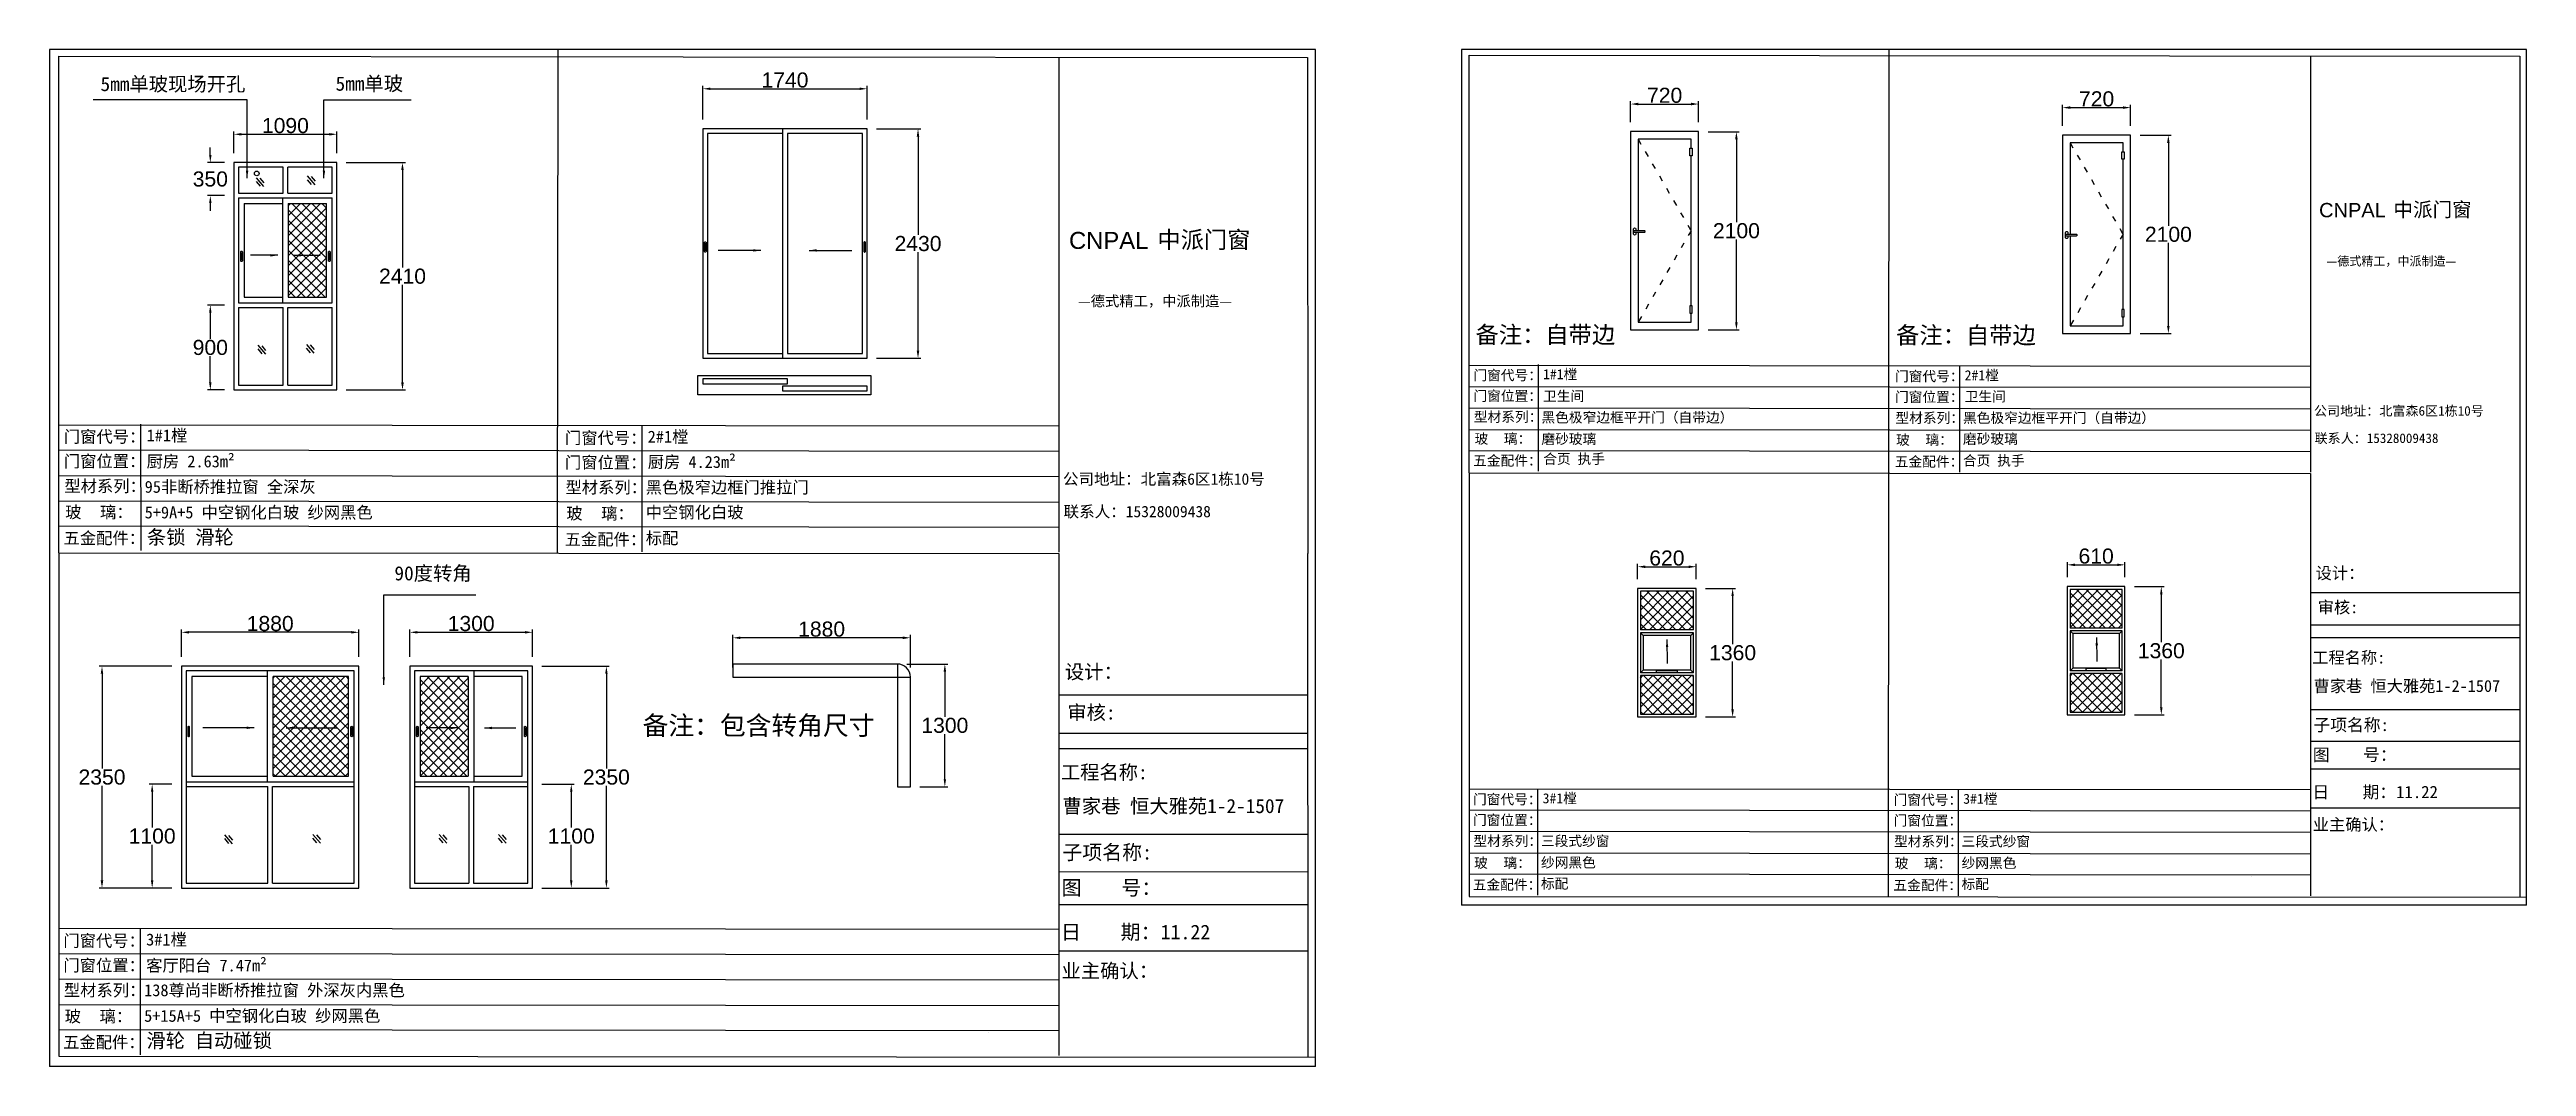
# Model space of a CAD drawing. Header units: inches. Extents: x -138455 to 599497, y -747149 to 13167.
# Drawn here: x 220317 to 246546, y -515887 to -505110 of the extents above; entities that cross this region are included whole.
import ezdxf

# ---------------------------------------------------------------- set-up
doc = ezdxf.new("R2010")
doc.units = ezdxf.units.IN
doc.header["$MEASUREMENT"] = 0
doc.header["$PDMODE"] = 35
doc.header["$PDSIZE"] = -3
doc.linetypes.add('ACAD_ISO03W100', pattern=[30, 12, -18])
doc.layers.add('0 @ 1', color=7, linetype='Continuous')
doc.styles.add('Annotative', font='arialbd.ttf')
doc.styles.add('MtXpl_', font='')
doc.styles.get("Standard").update_dxf_attribs({"font": 'arial.ttf'})
doc.styles.get('MtXpl_').set_extended_font_data('SimSun')
doc.dimstyles.get("Standard").update_dxf_attribs({"dimtxt": 80, "dimasz": 70, "dimexe": 40, "dimexo": 80, "dimgap": 0, "dimtad": 1, "dimtih": 1, "dimtoh": 1, "dimdec": 0, "dimzin": 0, "dimdsep": 46, "dimtxsty": 'Standard', "dimcen": 0.09, "dimadec": 0, "dimazin": 0, "dimtfac": 1, "dimtdec": 0, "dimtofl": 0, "dimtmove": 0, "dimatfit": 3, "dimfxl": 0, "dimtolj": 1, "dimtzin": 0, "dimarcsym": 0})

msp = doc.modelspace()

# ---------------------------------------------------------------- texts
at = {"style": 'MtXpl_'}
for s, height, p in [('中派门窗', 151.74, (245137.6, -506881.6)), ('中派门窗', 180.36, (232049.3, -507215.8)), ('—德式精工，中派制造—', 93.378, (244429.2, -507399.4)), ('—德式精工，中派制造—', 110.99, (231207.2, -507831.2)), ('公司地址：北富森6区1栋10号', 101.444, (244295.9, -508990)), ('联系人：15328009438', 101.444, (244301.4, -509280)), ('公司地址：北富森6区1栋10号', 120.577, (231048.7, -509721.9)), ('联系人：15328009438', 120.577, (231055.3, -510066.6)), ('设计：', 126.07, (244313, -510721.6)), ('审核:', 126.07, (244334.7, -511083.8)), ('设计：', 149.85, (231069, -511780.1)), ('工程名称:', 126.07, (244276.9, -511616.6)), ('曹家巷 恒大雅苑1-2-1507', 126.069, (244291.4, -511917.9)), ('审核:', 149.85, (231094.9, -512210.5)), ('子项名称:', 130.27, (244290, -512332.5)), ('工程名称:', 149.85, (231026.2, -512843.8)), ('图    号：', 130.27, (244283.7, -512648.4)), ('日    期：11.22', 130.273, (244277.8, -513043.2)), ('曹家巷 恒大雅苑1-2-1507', 149.846, (231043.5, -513202)), ('业主确认：', 126.07, (244283.3, -513386.8)), ('子项名称:', 154.84, (231041.7, -513694.7)), ('图    号：', 154.84, (231034.3, -514070.2)), ('日    期：11.22', 154.844, (231027.2, -514539.6)), ('业主确认：', 149.85, (231033.8, -514947.9))]:
    msp.add_text(s, height=height, dxfattribs=at).set_placement(p)
for height, p in [(151.74, (244349.8, -506887.8)), (180.36, (231112.8, -507223.2))]:
    msp.add_text('CNPAL', height=height).set_placement(p)
at = {"layer": '0 @ 1', "style": 'Annotative'}
for s, height, p in [('门窗代号：', 106.46, (235395, -508614.6)), ('门窗代号：', 106.46, (239859.2, -508625.8)), ('门窗位置：', 106.46, (235395, -508833.9)), ('门窗位置：', 106.46, (239859.2, -508845.1)), ('型材系列：', 106.46, (235399.4, -509055.5)), ('型材系列：', 106.46, (239863.7, -509066.7)), ('门窗代号：', 126.53, (220469, -509275.7)), ('门窗代号：', 126.53, (225775.3, -509288.9)), ('玻    璃：', 106.46, (235406.9, -509287.8)), ('玻    璃：', 106.46, (239871.1, -509299)), ('门窗位置：', 126.53, (220469, -509536.4)), ('门窗位置：', 126.53, (225775.3, -509549.6)), ('五金配件：', 106.46, (235392.3, -509519.3)), ('五金配件：', 106.46, (239856.6, -509530.4)), ('型材系列：', 126.53, (220474.3, -509799.7)), ('型材系列：', 126.53, (225780.6, -509813)), ('玻    璃：', 126.53, (220483.2, -510075.8)), ('玻    璃：', 126.53, (225789.5, -510089.1)), ('五金配件：', 126.53, (220465.9, -510350.9)), ('五金配件：', 126.53, (225772.2, -510364.2)), ('门窗代号：', 106.46, (235390.8, -513109.2)), ('门窗代号：', 106.46, (239844.5, -513114)), ('门窗位置：', 106.46, (235390.8, -513328.5)), ('门窗位置：', 106.46, (239844.5, -513333.3)), ('型材系列：', 106.46, (235395.2, -513550.1)), ('型材系列：', 106.46, (239849, -513554.8)), ('玻    璃：', 106.46, (235402.7, -513782.4)), ('玻    璃：', 106.46, (239856.5, -513787.1)), ('五金配件：', 106.46, (235388.1, -514013.9)), ('五金配件：', 106.46, (239841.9, -514018.6)), ('门窗代号：', 126.53, (220464, -514618)), ('门窗位置：', 126.53, (220464, -514878.7)), ('型材系列：', 126.53, (220469.4, -515142)), ('玻    璃：', 126.53, (220478.2, -515418.2)), ('五金配件：', 126.53, (220460.9, -515693.3))]:
    msp.add_text(s, height=height, dxfattribs=at).set_placement(p)
for s, width, heights, insert, char_height, attachment_point in [('{\\fSimSun|b1|i0|c134|p2;5mm单玻现场开孔}', 4396.385, [0], (222390.7, -505400.8), 150, 3), ('{\\fSimSun|b1|i0|c134|p2;5mm单玻}', 4396.385, [0], (223345.9, -505396.5), 150, 1), ('{\\fSimSun|b1|i0|c134|p2;备注：自带边}', 3513, [0], (235417.3, -508041.6), 180.693, 1), ('{\\fSimSun|b1|i0|c134|p2;备注：自带边}', 3513, [0], (239871, -508046.3), 180.693, 1), ('{\\fSimSun|b1|i0|c134|p2;1#1樘}', 4396.385, [0], (236132.1, -508497.3), 106.455, 1), ('{\\fSimSun|b1|i0|c134|p2;2#1樘}', 4396.385, [0], (240596.4, -508508.5), 106.455, 1), ('{\\fSimSun|b1|i0|c134|p2;卫生间}', 4396.385, [0], (236132.2, -508728.7), 106.455, 1), ('{\\fSimSun|b1|i0|c134|p2;卫生间}', 4396.385, [0], (240596.4, -508733.5), 106.455, 1), ('{\\fSimSun|b1|i0|c134|p2;黑色极窄边框平开门（自带边）}', 4396.385, [0], (236115, -508955.5), 106.455, 1), ('{\\fSimSun|b1|i0|c134|p2;黑色极窄边框平开门（自带边）}', 4396.385, [0], (240579.3, -508960.3), 106.455, 1), ('{\\fSimSun|b1|i0|c134|p2;1#1樘}', 4396.385, [0], (221345.2, -509136.2), 126.534, 1), ('{\\fSimSun|b1|i0|c134|p2;2#1樘}', 4396.385, [0], (226651.5, -509149.5), 126.534, 1), ('{\\fSimSun|b1|i0|c134|p2;磨砂玻璃}', 4396.385, [0], (236115.1, -509183.8), 106.455, 1), ('{\\fSimSun|b1|i0|c134|p2;磨砂玻璃}', 4396.385, [0], (240578.8, -509182.4), 106.455, 1), ('{\\fSimSun|b1|i0|c134|p2;厨房 2.63m²}', 4396.385, [0], (221345.3, -509411.3), 126.534, 1), ('{\\fSimSun|b1|i0|c134|p2;厨房 4.23m²}', 4396.385, [0], (226651.6, -509417), 126.534, 1), ('{\\fSimSun|b1|i0|c134|p2;合页 执手}', 4396.385, [175.9], (236134.6, -509394.6), 106.455, 1), ('{\\fSimSun|b1|i0|c134|p2;合页 执手}', 4396.385, [0], (240578.8, -509412.8), 106.455, 1), ('{\\fSimSun|b1|i0|c134|p2;95非断桥推拉窗 全深灰}', 4396.385, [0], (221324.9, -509680.9), 126.534, 1), ('{\\fSimSun|b1|i0|c134|p2;黑色极窄边框门推拉门 }', 4396.385, [0], (226630.5, -509687), 126.534, 1), ('{\\fSimSun|b1|i0|c134|p2;5+9A+5 中空钢化白玻 纱网黑色}', 4396.385, [0], (221325, -509952.2), 126.534, 1), ('{\\fSimSun|b1|i0|c134|p2;中空钢化白玻 }', 4396.385, [0], (226630.6, -509950.6), 126.534, 1), ('{\\fSimSun|b1|i0|c134|p2;条锁 滑轮}', 4396.385, [175.9], (221348.2, -510202.8), 150, 1), ('{\\fSimSun|b1|i0|c134|p2;标配}', 4396.385, [0], (226630.6, -510224.4), 126.534, 1), ('{\\fSimSun|b1|i0|c134|p2;90度转角}', 4396.385, [0], (223969.4, -510585.7), 150, 1), ('{\\fSimSun|b1|i0|c134|p2;备注：包含转角尺寸}', 4396.385, [0], (226597.6, -512173), 200, 1), ('{\\fSimSun|b1|i0|c134|p2;3#1樘}', 4396.385, [0], (236127.9, -512991.9), 106.455, 1), ('{\\fSimSun|b1|i0|c134|p2;3#1樘}', 4396.385, [0], (240581.7, -512996.7), 106.455, 1), ('{\\fSimSun|b1|i0|c134|p2;三段式纱窗}', 4396.385, [0], (236110.3, -513443.7), 106.455, 1), ('{\\fSimSun|b1|i0|c134|p2;三段式纱窗}', 4396.385, [0], (240564, -513448.5), 106.455, 1), ('{\\fSimSun|b1|i0|c134|p2;纱网黑色}', 4396.385, [0], (236110.3, -513672), 106.455, 1), ('{\\fSimSun|b1|i0|c134|p2;纱网黑色}', 4396.385, [0], (240564.1, -513676.8), 106.455, 1), ('{\\fSimSun|b1|i0|c134|p2;标配}', 4396.385, [0], (236110, -513895.1), 106.455, 1), ('{\\fSimSun|b1|i0|c134|p2;标配}', 4396.385, [0], (240563.8, -513900.6), 106.455, 1), ('{\\fSimSun|b1|i0|c134|p2;3#1樘}', 4396.385, [0], (221340.2, -514478.6), 126.534, 1), ('{\\fSimSun|b1|i0|c134|p2;客厅阳台 7.47m²}', 4396.385, [0], (221340.3, -514753.6), 126.534, 1), ('{\\fSimSun|b1|i0|c134|p2;138尊尚非断桥推拉窗 外深灰内黑色}', 4396.385, [0], (221319.2, -515015.6), 126.534, 1), ('{\\fSimSun|b1|i0|c134|p2;5+15A+5 中空钢化白玻 纱网黑色}', 4396.385, [0], (221319.3, -515287), 126.534, 1), ('{\\fSimSun|b1|i0|c134|p2;滑轮 自动碰锁}', 4396.385, [175.9], (221343.2, -515537.5), 150, 1)]:
    msp.add_mtext_dynamic_manual_height_columns(s, width=width, gutter_width=903.5, heights=heights, dxfattribs=dict(at, insert=insert, char_height=char_height, attachment_point=attachment_point))

# ---------------------------------------------------------------- blocks, each defined once
blk = doc.blocks.new('*D2309')
at = {"color": 0, "lineweight": -2, "transparency": 16777216}
for p, q in [((221614, -512896), (221374, -512896)), ((221404, -512976), (221404, -513354)), ((221404, -513916), (221404, -513537)), ((221614, -513996), (221374, -513996))]:
    blk.add_line(p, q, dxfattribs=at)
at = {"color": 0, "transparency": 16777216}
for points in [[(221391, -512976), (221417, -512976), (221404, -512896)], [(221391, -513916), (221417, -513916), (221404, -513996)]]:
    blk.add_solid(points, dxfattribs=at)
at = {"layer": 'Defpoints', "color": 0, "transparency": 16777216}
for p in [(221714, -512896), (221404, -513996), (221714, -513996)]:
    blk.add_point(p, dxfattribs=at)
at = {"color": 0, "transparency": 16777216, "insert": (221404, -513446), "char_height": 160, "attachment_point": 5}
blk.add_mtext('\\A1;1100', dxfattribs=at)
blk = doc.blocks.new('123as')
at = {"color": 0}
for p, q in [((90189, 51387), (90252, 51462)), ((90194, 51330), (90312, 51470)), ((90251, 51335), (90314, 51410))]:
    blk.add_line(p, q, dxfattribs=at)
blk = doc.blocks.new('*D2310')
at = {"color": 0, "lineweight": -2, "transparency": 16777216}
for p, q in [((224132, -511546), (224132, -511256)), ((224212, -511286), (225352, -511286)), ((225432, -511546), (225432, -511256))]:
    blk.add_line(p, q, dxfattribs=at)
at = {"color": 0, "transparency": 16777216}
for points in [[(224212, -511273), (224212, -511299), (224132, -511286)], [(225352, -511273), (225352, -511299), (225432, -511286)]]:
    blk.add_solid(points, dxfattribs=at)
at = {"layer": 'Defpoints', "color": 0, "transparency": 16777216}
for p in [(225432, -511286), (224132, -511646), (225432, -511646)]:
    blk.add_point(p, dxfattribs=at)
at = {"color": 0, "transparency": 16777216, "insert": (224782, -511194), "char_height": 160, "attachment_point": 5}
blk.add_mtext('\\A1;1300', dxfattribs=at)
blk = doc.blocks.new('*D2311')
at = {"color": 0, "lineweight": -2, "transparency": 16777216}
for p, q in [((221714, -511546), (221714, -511256)), ((223514, -511286), (221794, -511286)), ((223594, -511546), (223594, -511256))]:
    blk.add_line(p, q, dxfattribs=at)
at = {"color": 0, "transparency": 16777216}
for points in [[(221794, -511273), (221794, -511299), (221714, -511286)], [(223514, -511273), (223514, -511299), (223594, -511286)]]:
    blk.add_solid(points, dxfattribs=at)
at = {"layer": 'Defpoints', "color": 0, "transparency": 16777216}
for p in [(221714, -511286), (221714, -511646), (223594, -511646)]:
    blk.add_point(p, dxfattribs=at)
at = {"color": 0, "transparency": 16777216, "insert": (222654, -511194), "char_height": 160, "attachment_point": 5}
blk.add_mtext('\\A1;1880', dxfattribs=at)
blk = doc.blocks.new('*D2312')
at = {"color": 0, "lineweight": -2, "transparency": 16777216}
for p, q in [((225532, -512896), (225872, -512896)), ((225842, -512976), (225842, -513354)), ((225842, -513916), (225842, -513537)), ((225532, -513996), (225872, -513996))]:
    blk.add_line(p, q, dxfattribs=at)
at = {"color": 0, "transparency": 16777216}
for points in [[(225829, -512976), (225855, -512976), (225842, -512896)], [(225829, -513916), (225855, -513916), (225842, -513996)]]:
    blk.add_solid(points, dxfattribs=at)
at = {"layer": 'Defpoints', "color": 0, "transparency": 16777216}
for p in [(225432, -512896), (225432, -513996), (225842, -513996)]:
    blk.add_point(p, dxfattribs=at)
at = {"color": 0, "transparency": 16777216, "insert": (225842, -513446), "char_height": 160, "attachment_point": 5}
blk.add_mtext('\\A1;1100', dxfattribs=at)
blk = doc.blocks.new('*D2313')
at = {"color": 0, "lineweight": -2, "transparency": 16777216}
for p, q in [((225532, -511646), (226244, -511646)), ((226214, -511726), (226214, -512729)), ((226214, -513916), (226214, -512913)), ((225532, -513996), (226244, -513996))]:
    blk.add_line(p, q, dxfattribs=at)
at = {"color": 0, "transparency": 16777216}
for points in [[(226201, -511726), (226227, -511726), (226214, -511646)], [(226201, -513916), (226227, -513916), (226214, -513996)]]:
    blk.add_solid(points, dxfattribs=at)
at = {"layer": 'Defpoints', "color": 0, "transparency": 16777216}
for p in [(225432, -511646), (225432, -513996), (226214, -513996)]:
    blk.add_point(p, dxfattribs=at)
at = {"color": 0, "transparency": 16777216, "insert": (226214, -512821), "char_height": 160, "attachment_point": 5}
blk.add_mtext('\\A1;2350', dxfattribs=at)
blk = doc.blocks.new('*D2314')
at = {"color": 0, "lineweight": -2, "transparency": 16777216}
for p, q in [((221614, -511646), (220843, -511646)), ((220873, -511726), (220873, -512729)), ((220873, -513916), (220873, -512913)), ((221614, -513996), (220843, -513996))]:
    blk.add_line(p, q, dxfattribs=at)
at = {"color": 0, "transparency": 16777216}
for points in [[(220859, -511726), (220886, -511726), (220873, -511646)], [(220859, -513916), (220886, -513916), (220873, -513996)]]:
    blk.add_solid(points, dxfattribs=at)
at = {"layer": 'Defpoints', "color": 0, "transparency": 16777216}
for p in [(221714, -511646), (220873, -513996), (221714, -513996)]:
    blk.add_point(p, dxfattribs=at)
at = {"color": 0, "transparency": 16777216, "insert": (220873, -512821), "char_height": 160, "attachment_point": 5}
blk.add_mtext('\\A1;2350', dxfattribs=at)
blk = doc.blocks.new('*D2315')
at = {"color": 0, "lineweight": -2, "transparency": 16777216}
for p, q in [((223460, -506308), (224085, -506308)), ((224055, -506388), (224055, -507421)), ((224055, -508638), (224055, -507605)), ((223460, -508718), (224085, -508718))]:
    blk.add_line(p, q, dxfattribs=at)
at = {"color": 0, "transparency": 16777216}
for points in [[(224041, -506388), (224068, -506388), (224055, -506308)], [(224041, -508638), (224068, -508638), (224055, -508718)]]:
    blk.add_solid(points, dxfattribs=at)
at = {"layer": 'Defpoints', "color": 0, "transparency": 16777216}
for p in [(223360, -506308), (223360, -508718), (224055, -508718)]:
    blk.add_point(p, dxfattribs=at)
at = {"color": 0, "transparency": 16777216, "insert": (224055, -507513), "char_height": 160, "attachment_point": 5}
blk.add_mtext('\\A1;2410', dxfattribs=at)
blk = doc.blocks.new('*D2316')
at = {"color": 0, "lineweight": -2, "transparency": 16777216}
for p, q in [((222270, -506208), (222270, -505978)), ((222350, -506008), (223280, -506008)), ((223360, -506208), (223360, -505978))]:
    blk.add_line(p, q, dxfattribs=at)
at = {"color": 0, "transparency": 16777216}
for points in [[(222350, -505995), (222350, -506022), (222270, -506008)], [(223280, -505995), (223280, -506022), (223360, -506008)]]:
    blk.add_solid(points, dxfattribs=at)
at = {"layer": 'Defpoints', "color": 0, "transparency": 16777216}
for p in [(223360, -506008), (222270, -506308), (223360, -506308)]:
    blk.add_point(p, dxfattribs=at)
at = {"color": 0, "transparency": 16777216, "insert": (222815, -505917), "char_height": 160, "attachment_point": 5}
blk.add_mtext('\\A1;1090', dxfattribs=at)
blk = doc.blocks.new('*D2317')
at = {"color": 0, "lineweight": -2, "transparency": 16777216}
for p, q in [((222020, -506228), (222020, -506148)), ((222170, -506308), (221990, -506308)), ((222170, -506658), (221990, -506658)), ((222020, -506738), (222020, -506818))]:
    blk.add_line(p, q, dxfattribs=at)
at = {"color": 0, "transparency": 16777216}
for points in [[(222007, -506228), (222033, -506228), (222020, -506308)], [(222007, -506738), (222033, -506738), (222020, -506658)]]:
    blk.add_solid(points, dxfattribs=at)
at = {"layer": 'Defpoints', "color": 0, "transparency": 16777216}
for p in [(222020, -506308), (222270, -506308), (222270, -506658)]:
    blk.add_point(p, dxfattribs=at)
at = {"color": 0, "transparency": 16777216, "insert": (222020, -506483), "char_height": 160, "attachment_point": 5}
blk.add_mtext('\\A1;350', dxfattribs=at)
blk = doc.blocks.new('*D2318')
at = {"color": 0, "lineweight": -2, "transparency": 16777216}
for p, q in [((222170, -507818), (221990, -507818)), ((222020, -507898), (222020, -508176)), ((222020, -508638), (222020, -508360)), ((222170, -508718), (221990, -508718))]:
    blk.add_line(p, q, dxfattribs=at)
at = {"color": 0, "transparency": 16777216}
for points in [[(222007, -507898), (222033, -507898), (222020, -507818)], [(222007, -508638), (222033, -508638), (222020, -508718)]]:
    blk.add_solid(points, dxfattribs=at)
at = {"layer": 'Defpoints', "color": 0, "transparency": 16777216}
for p in [(222270, -507818), (222020, -508718), (222270, -508718)]:
    blk.add_point(p, dxfattribs=at)
at = {"color": 0, "transparency": 16777216, "insert": (222020, -508268), "char_height": 160, "attachment_point": 5}
blk.add_mtext('\\A1;900', dxfattribs=at)
blk = doc.blocks.new('*D2319')
at = {"color": 0, "lineweight": -2, "transparency": 16777216}
for p, q in [((229075, -505952), (229544, -505952)), ((229514, -506032), (229514, -507075)), ((229514, -508302), (229514, -507258)), ((229075, -508382), (229544, -508382))]:
    blk.add_line(p, q, dxfattribs=at)
at = {"color": 0, "transparency": 16777216}
for points in [[(229500, -506032), (229527, -506032), (229514, -505952)], [(229500, -508302), (229527, -508302), (229514, -508382)]]:
    blk.add_solid(points, dxfattribs=at)
at = {"layer": 'Defpoints', "color": 0, "transparency": 16777216}
for p in [(228975, -505952), (228975, -508382), (229514, -508382)]:
    blk.add_point(p, dxfattribs=at)
at = {"color": 0, "transparency": 16777216, "insert": (229514, -507167), "char_height": 160, "attachment_point": 5}
blk.add_mtext('\\A1;2430', dxfattribs=at)
blk = doc.blocks.new('*D2320')
at = {"color": 0, "lineweight": -2, "transparency": 16777216}
for p, q in [((227235, -505852), (227235, -505496)), ((227315, -505526), (228895, -505526)), ((228975, -505852), (228975, -505496))]:
    blk.add_line(p, q, dxfattribs=at)
at = {"color": 0, "transparency": 16777216}
for points in [[(227315, -505513), (227315, -505539), (227235, -505526)], [(228895, -505513), (228895, -505539), (228975, -505526)]]:
    blk.add_solid(points, dxfattribs=at)
at = {"layer": 'Defpoints', "color": 0, "transparency": 16777216}
for p in [(228975, -505526), (227235, -505952), (228975, -505952)]:
    blk.add_point(p, dxfattribs=at)
at = {"color": 0, "transparency": 16777216, "insert": (228105, -505434), "char_height": 160, "attachment_point": 5}
blk.add_mtext('\\A1;1740', dxfattribs=at)
blk = doc.blocks.new('*D2321')
at = {"color": 0, "lineweight": -2, "transparency": 16777216}
for p, q in [((237134, -510723), (237134, -510561)), ((237214, -510591), (237674, -510591)), ((237754, -510723), (237754, -510561))]:
    blk.add_line(p, q, dxfattribs=at)
at = {"color": 0, "transparency": 16777216}
for points in [[(237214, -510578), (237214, -510605), (237134, -510591)], [(237674, -510578), (237674, -510605), (237754, -510591)]]:
    blk.add_solid(points, dxfattribs=at)
at = {"layer": 'Defpoints', "color": 0, "transparency": 16777216}
for p in [(237754, -510591), (237134, -510823), (237754, -510823)]:
    blk.add_point(p, dxfattribs=at)
at = {"color": 0, "transparency": 16777216, "insert": (237444, -510500), "char_height": 160, "attachment_point": 5}
blk.add_mtext('\\A1;620', dxfattribs=at)
blk = doc.blocks.new('*D2322')
at = {"color": 0, "lineweight": -2, "transparency": 16777216}
for p, q in [((237854, -510823), (238170, -510823)), ((238140, -510903), (238140, -511411)), ((238140, -512103), (238140, -511594)), ((237854, -512183), (238170, -512183))]:
    blk.add_line(p, q, dxfattribs=at)
at = {"color": 0, "transparency": 16777216}
for points in [[(238126, -510903), (238153, -510903), (238140, -510823)], [(238126, -512103), (238153, -512103), (238140, -512183)]]:
    blk.add_solid(points, dxfattribs=at)
at = {"layer": 'Defpoints', "color": 0, "transparency": 16777216}
for p in [(237754, -510823), (237754, -512183), (238140, -512183)]:
    blk.add_point(p, dxfattribs=at)
at = {"color": 0, "transparency": 16777216, "insert": (238140, -511503), "char_height": 160, "attachment_point": 5}
blk.add_mtext('\\A1;1360', dxfattribs=at)
blk = doc.blocks.new('*D2323')
at = {"color": 0, "lineweight": -2, "transparency": 16777216}
for p, q in [((241684, -510702), (241684, -510541)), ((241764, -510571), (242214, -510571)), ((242294, -510702), (242294, -510541))]:
    blk.add_line(p, q, dxfattribs=at)
at = {"color": 0, "transparency": 16777216}
for points in [[(241764, -510558), (241764, -510584), (241684, -510571)], [(242214, -510558), (242214, -510584), (242294, -510571)]]:
    blk.add_solid(points, dxfattribs=at)
at = {"layer": 'Defpoints', "color": 0, "transparency": 16777216}
for p in [(242294, -510571), (241684, -510802), (242294, -510802)]:
    blk.add_point(p, dxfattribs=at)
at = {"color": 0, "transparency": 16777216, "insert": (241989, -510479), "char_height": 160, "attachment_point": 5}
blk.add_mtext('\\A1;610', dxfattribs=at)
blk = doc.blocks.new('*D2324')
at = {"color": 0, "lineweight": -2, "transparency": 16777216}
for p, q in [((242394, -510802), (242709, -510802)), ((242679, -510882), (242679, -511390)), ((242679, -512082), (242679, -511574)), ((242394, -512162), (242709, -512162))]:
    blk.add_line(p, q, dxfattribs=at)
at = {"color": 0, "transparency": 16777216}
for points in [[(242666, -510882), (242692, -510882), (242679, -510802)], [(242666, -512082), (242692, -512082), (242679, -512162)]]:
    blk.add_solid(points, dxfattribs=at)
at = {"layer": 'Defpoints', "color": 0, "transparency": 16777216}
for p in [(242294, -510802), (242294, -512162), (242679, -512162)]:
    blk.add_point(p, dxfattribs=at)
at = {"color": 0, "transparency": 16777216, "insert": (242679, -511482), "char_height": 160, "attachment_point": 5}
blk.add_mtext('\\A1;1360', dxfattribs=at)
blk = doc.blocks.new('dzcs')
blk.add_lwpolyline([(142096, -3328), (142196, -3328, 0.414214), (142206, -3318), (142206, -3318, 0.414214), (142196, -3308), (142096, -3308, 0.414214), (142086, -3318), (142086, -3318, 0.414214)], format="xyb", close=True)
blk.add_lwpolyline([(142182, -3328), (142182, -3342, 0.414214), (142196, -3355), (142196, -3355, 0.414214), (142209, -3342), (142209, -3294, 0.414214), (142196, -3280), (142196, -3280, 0.414214), (142182, -3294), (142182, -3308)], format="xyb")
blk = doc.blocks.new('*D2325')
at = {"color": 0, "lineweight": -2, "transparency": 16777216}
for p, q in [((237060, -505880), (237060, -505658)), ((237780, -505880), (237780, -505658)), ((237140, -505688), (237700, -505688))]:
    blk.add_line(p, q, dxfattribs=at)
at = {"color": 0, "transparency": 16777216}
for points in [[(237140, -505674), (237140, -505701), (237060, -505688)], [(237700, -505674), (237700, -505701), (237780, -505688)]]:
    blk.add_solid(points, dxfattribs=at)
at = {"layer": 'Defpoints', "color": 0, "transparency": 16777216}
for p in [(237780, -505688), (237060, -505980), (237780, -505980)]:
    blk.add_point(p, dxfattribs=at)
at = {"color": 0, "transparency": 16777216, "insert": (237420, -505596), "char_height": 160, "attachment_point": 5}
blk.add_mtext('\\A1;720', dxfattribs=at)
blk = doc.blocks.new('*D2326')
at = {"color": 0, "lineweight": -2, "transparency": 16777216}
for p, q in [((237880, -505981), (238210, -505981)), ((238180, -506061), (238180, -506939)), ((238180, -508001), (238180, -507122)), ((237880, -508081), (238210, -508081))]:
    blk.add_line(p, q, dxfattribs=at)
at = {"color": 0, "transparency": 16777216}
for points in [[(238166, -506061), (238193, -506061), (238180, -505981)], [(238166, -508001), (238193, -508001), (238180, -508081)]]:
    blk.add_solid(points, dxfattribs=at)
at = {"layer": 'Defpoints', "color": 0, "transparency": 16777216}
for p in [(237780, -505981), (237780, -508081), (238180, -508081)]:
    blk.add_point(p, dxfattribs=at)
at = {"color": 0, "transparency": 16777216, "insert": (238180, -507031), "char_height": 160, "attachment_point": 5}
blk.add_mtext('\\A1;2100', dxfattribs=at)
blk = doc.blocks.new('*D2327')
at = {"color": 0, "lineweight": -2, "transparency": 16777216}
for p, q in [((241634, -505918), (241634, -505696)), ((241714, -505726), (242274, -505726)), ((242354, -505918), (242354, -505696))]:
    blk.add_line(p, q, dxfattribs=at)
at = {"color": 0, "transparency": 16777216}
for points in [[(241714, -505712), (241714, -505739), (241634, -505726)], [(242274, -505712), (242274, -505739), (242354, -505726)]]:
    blk.add_solid(points, dxfattribs=at)
at = {"layer": 'Defpoints', "color": 0, "transparency": 16777216}
for p in [(242354, -505726), (241634, -506018), (242354, -506018)]:
    blk.add_point(p, dxfattribs=at)
at = {"color": 0, "transparency": 16777216, "insert": (241994, -505634), "char_height": 160, "attachment_point": 5}
blk.add_mtext('\\A1;720', dxfattribs=at)
blk = doc.blocks.new('*D2328')
at = {"color": 0, "lineweight": -2, "transparency": 16777216}
for p, q in [((242454, -506019), (242784, -506019)), ((242754, -506099), (242754, -506977)), ((242754, -508039), (242754, -507160)), ((242454, -508119), (242784, -508119))]:
    blk.add_line(p, q, dxfattribs=at)
at = {"color": 0, "transparency": 16777216}
for points in [[(242740, -506099), (242767, -506099), (242754, -506019)], [(242740, -508039), (242767, -508039), (242754, -508119)]]:
    blk.add_solid(points, dxfattribs=at)
at = {"layer": 'Defpoints', "color": 0, "transparency": 16777216}
for p in [(242354, -506019), (242354, -508119), (242754, -508119)]:
    blk.add_point(p, dxfattribs=at)
at = {"color": 0, "transparency": 16777216, "insert": (242754, -507069), "char_height": 160, "attachment_point": 5}
blk.add_mtext('\\A1;2100', dxfattribs=at)
blk = doc.blocks.new('*D2329')
at = {"color": 0, "lineweight": -2, "transparency": 16777216}
for p, q in [((227553, -511660), (227553, -511314)), ((229353, -511344), (227633, -511344)), ((229433, -511660), (229433, -511314))]:
    blk.add_line(p, q, dxfattribs=at)
at = {"color": 0, "transparency": 16777216}
for points in [[(227633, -511331), (227633, -511358), (227553, -511344)], [(229353, -511331), (229353, -511358), (229433, -511344)]]:
    blk.add_solid(points, dxfattribs=at)
at = {"layer": 'Defpoints', "color": 0, "transparency": 16777216}
for p in [(227553, -511344), (227553, -511760), (229433, -511760)]:
    blk.add_point(p, dxfattribs=at)
at = {"color": 0, "transparency": 16777216, "insert": (228493, -511253), "char_height": 160, "attachment_point": 5}
blk.add_mtext('\\A1;1880', dxfattribs=at)
blk = doc.blocks.new('*D2330')
at = {"color": 0, "lineweight": -2, "transparency": 16777216}
for p, q in [((229395, -511623), (229828, -511623)), ((229798, -511703), (229798, -512181)), ((229798, -512843), (229798, -512364)), ((229533, -512923), (229828, -512923))]:
    blk.add_line(p, q, dxfattribs=at)
at = {"color": 0, "transparency": 16777216}
for points in [[(229785, -511703), (229811, -511703), (229798, -511623)], [(229785, -512843), (229811, -512843), (229798, -512923)]]:
    blk.add_solid(points, dxfattribs=at)
at = {"layer": 'Defpoints', "color": 0, "transparency": 16777216}
for p in [(229295, -511623), (229433, -512923), (229798, -512923)]:
    blk.add_point(p, dxfattribs=at)
at = {"color": 0, "transparency": 16777216, "insert": (229798, -512273), "char_height": 160, "attachment_point": 5}
blk.add_mtext('\\A1;1300', dxfattribs=at)

# ---------------------------------------------------------------- dimensions: what is measured, and where the dimension line sits
for base, p1, p2, picture, middle in [((228975, -505525.8), (227235, -505951.5), (228975, -505951.5), '*D2320', (228105, -505434.2)), ((223360, -506008.4), (222270, -506308), (223360, -506308), '*D2316', (222815, -505916.7)), ((237754, -510591.4), (237134, -510822.6), (237754, -510822.6), '*D2321', (237444, -510499.7)), ((242293.6, -510571.1), (241683.6, -510802.2), (242293.6, -510802.2), '*D2323', (241988.6, -510479.4)), ((221714, -511286.1), (223594, -511645.8), (221714, -511645.8), '*D2311', (222654, -511194.4)), ((225431.6, -511286.1), (224131.6, -511645.8), (225431.6, -511645.8), '*D2310', (224781.6, -511194.4))]:
    dim = msp.add_linear_dim(base=base, p1=p1, p2=p2, dimstyle='Standard', override={"dimtxt": 160, "dimasz": 80, "dimexe": 30, "dimexo": 100, "dimgap": 10, "dimfxl": 100})
    dim.commit()
    dim.dimension.update_dxf_attribs({"geometry": picture, "text_midpoint": middle})
for base, p1, p2, picture, middle in [((237779.5, -505687.5), (237059.5, -505980.5), (237779.5, -505980.5), '*D2325', (237419.5, -505687.5)), ((242353.5, -505725.5), (241633.5, -506018.5), (242353.5, -506018.5), '*D2327', (241993.5, -505725.5)), ((227553.5, -511344.5), (229433.5, -511760.5), (227553.5, -511760.5), '*D2329', (228493.5, -511344.5))]:
    dim = msp.add_linear_dim(base=base, p1=p1, p2=p2, dimstyle='Standard', override={"dimtxt": 160, "dimasz": 80, "dimexe": 30, "dimexo": 100, "dimgap": 10, "dimfxl": 100})
    dim.commit()
    dim.dimension.update_dxf_attribs({"geometry": picture, "text_midpoint": middle, "dimtype": 160})
for base, p1, p2, picture, middle in [((222019.9, -506308), (222270, -506658), (222270, -506308), '*D2317', (222019.9, -506483)), ((229513.6, -508381.5), (228975, -505951.5), (228975, -508381.5), '*D2319', (229513.6, -507166.5)), ((238179.5, -508080.5), (237779.5, -505980.5), (237779.5, -508080.5), '*D2326', (238179.5, -507030.5)), ((242753.5, -508118.5), (242353.5, -506018.5), (242353.5, -508118.5), '*D2328', (242753.5, -507068.5)), ((224054.7, -508718), (223360, -506308), (223360, -508718), '*D2315', (224054.7, -507513)), ((222019.9, -508718), (222270, -507818), (222270, -508718), '*D2318', (222019.9, -508268)), ((238139.5, -512182.6), (237754, -510822.6), (237754, -512182.6), '*D2322', (238139.5, -511502.6)), ((242679.1, -512162.2), (242293.6, -510802.2), (242293.6, -512162.2), '*D2324', (242679.1, -511482.2)), ((220872.6, -513995.8), (221714, -511645.8), (221714, -513995.8), '*D2314', (220872.6, -512820.8)), ((226214.1, -513995.8), (225431.6, -511645.8), (225431.6, -513995.8), '*D2313', (226214.1, -512820.8)), ((229798, -512922.5), (229295.5, -511622.5), (229433.5, -512922.5), '*D2330', (229798, -512272.5)), ((225842.1, -513995.8), (225431.6, -512895.8), (225431.6, -513995.8), '*D2312', (225842.1, -513445.8))]:
    dim = msp.add_linear_dim(base=base, p1=p1, p2=p2, angle=90, dimstyle='Standard', override={"dimtxt": 160, "dimasz": 80, "dimexe": 30, "dimexo": 100, "dimgap": 10, "dimfxl": 100})
    dim.commit()
    dim.dimension.update_dxf_attribs({"geometry": picture, "text_midpoint": middle})
dim = msp.add_linear_dim(base=(221403.9, -513995.8), p1=(221714, -512895.8), p2=(221714, -513995.8), angle=90, dimstyle='Standard', override={"dimtxt": 160, "dimasz": 80, "dimexe": 30, "dimexo": 100, "dimgap": 10, "dimfxl": 100})
dim.commit()
dim.dimension.update_dxf_attribs({"geometry": '*D2309', "text_midpoint": (221403.9, -513445.8), "dimtype": 160})

# ---------------------------------------------------------------- hatches: boundary and pattern name
h = msp.add_hatch()
h.set_pattern_fill('ANSI37', color=256, scale=600)
h.set_pattern_definition([(45, (-9090.215, -1543.39), (-53.033009, 53.033009), []), (135, (-9090.215, -1543.39), (-53.033009, -53.033009), [])])
h.paths.add_polyline_path([(222845, -506743), (223250, -506743), (223250, -507733), (222845, -507733)])
h = msp.add_hatch()
h.set_pattern_fill('ANSI37', color=256, scale=582.857143)
h.set_pattern_definition([(45, (105667.8, -384440.95), (-51.51778, 51.51778), []), (135, (105667.8, -384440.95), (-51.51778, -51.51778), [])])
h.paths.add_polyline_path([(237724.9, -510851.7), (237163.1, -510851.7), (237163.1, -511261.4), (237724.9, -511261.4)])
h.paths.add_polyline_path([(237724.9, -512153.5), (237724.9, -511743.8), (237163.1, -511743.8), (237163.1, -512153.5)])
h = msp.add_hatch()
h.set_pattern_fill('ANSI37', color=256, scale=582.857143)
h.set_pattern_definition([(45, (110217.44, -384420.59), (-51.51778, 51.51778), []), (135, (110217.44, -384420.59), (-51.51778, -51.51778), [])])
h.paths.add_polyline_path([(242264.5, -510831.4), (241712.8, -510831.4), (241712.8, -511241), (242264.5, -511241)])
h.paths.add_polyline_path([(242264.5, -512133.1), (242264.5, -511723.5), (241712.8, -511723.5), (241712.8, -512133.1)])
h = msp.add_hatch()
h.set_pattern_fill('ANSI37', color=256, scale=600)
h.set_pattern_definition([(45, (-4219.59, -6821.144), (-53.033009, 53.033009), []), (135, (-4219.59, -6821.144), (-53.033009, -53.033009), [])])
h.paths.add_polyline_path([(223484, -511755.8), (222684, -511755.8), (222684, -512810.8), (223484, -512810.8)])
h = msp.add_hatch()
h.set_pattern_fill('ANSI37', color=256, scale=600)
h.paths.add_polyline_path([(224751.6, -511755.8), (224241.6, -511755.8), (224241.6, -512810.8), (224751.6, -512810.8)])

# ---------------------------------------------------------------- linework, layer by layer
for p, q in [((220317.4, -505109.8), (220317.4, -510543.1)), ((233722.9, -505109.8), (220317.4, -505109.8)), ((225697.6, -510447.2), (225703.2, -505109.8)), ((233722.9, -510552.6), (233722.9, -505109.8)), ((235267.4, -505109.8), (235267.4, -509681)), ((246545.7, -505109.8), (235267.4, -505109.8)), ((239789.1, -514088.2), (239798.6, -505109.8)), ((246545.7, -509688.9), (246545.7, -505109.8)), ((220417.3, -510443.2), (220417.4, -505180.7)), ((220417.4, -505180.7), (233639, -505193.9)), ((231005, -505193.9), (231004.9, -510435.7)), ((233639, -505193.9), (233641, -510452.5)), ((235351.5, -505169.5), (246475.1, -505180.5)), ((235351.5, -509596.9), (235351.5, -505169.5)), ((244259.1, -505180.5), (244259, -509590.5)), ((246475.1, -505180.5), (246476.8, -509604.7)), ((228080, -505951.5), (228080, -508381.5)), ((228130, -506001.5), (228130, -508331.5)), ((223360, -506308), (222270, -506308)), ((222270, -506308), (222270, -508718)), ((222320, -506358), (222320, -506633)), ((222790, -506358), (222320, -506358)), ((222790, -506633), (222790, -506358)), ((223310, -506358), (222840, -506358)), ((222840, -506633), (222840, -506358)), ((223310, -506633), (223310, -506358)), ((223360, -508718), (223360, -506308)), ((222320, -506633), (222790, -506633)), ((222320, -506683), (223310, -506683)), ((222320, -506683), (222320, -507793)), ((222785, -506683), (222785, -507793)), ((222840, -506633), (223310, -506633)), ((223310, -507793), (223310, -506683)), ((222380, -506743), (222785, -506743)), ((222380, -506743), (222380, -507733)), ((222845, -506743), (222845, -507733)), ((222845, -506743), (223250, -506743)), ((223250, -507733), (223250, -506743)), ((222380, -507733), (222785, -507733)), ((222845, -507733), (223250, -507733)), ((222320, -507793), (223310, -507793)), ((222320, -507843), (222790, -507843)), ((222320, -507843), (222320, -508668)), ((222790, -508668), (222790, -507843)), ((222840, -508668), (222840, -507843)), ((222840, -507843), (223310, -507843)), ((223310, -508668), (223310, -507843)), ((235351.5, -508455.2), (244259, -508464.7)), ((236079.1, -508449.6), (236079.4, -509578)), ((240543.4, -508460.8), (240543.7, -509589.2)), ((222270, -508718), (223360, -508718)), ((222320, -508668), (222790, -508668)), ((222840, -508668), (223310, -508668)), ((235351.5, -508680.2), (244259, -508689.7)), ((220417.4, -509086.2), (231004.9, -509097.4)), ((221282.2, -509079.6), (221282.5, -510420.8)), ((235351.5, -508906.8), (244259, -508916.3)), ((220417.4, -509353.6), (231004.9, -509364.9)), ((226588.5, -509092.8), (226588.8, -510434.1)), ((235351.5, -509135.1), (244259, -509144.6)), ((235351.5, -509358), (244259, -509369.1)), ((235351.5, -509596.9), (244259.1, -509603.6)), ((235351.5, -509596.9), (235351.5, -514085.1)), ((244259.1, -509603.6), (244259, -514078.8)), ((246475, -509604.7), (246476.8, -514092.9)), ((220417.3, -509622.9), (231004.9, -509634.2)), ((235267.4, -509681), (235267.4, -514177.2)), ((246545.7, -514177.2), (246545.7, -509688.9)), ((220417.3, -509894.3), (231004.9, -509905.6)), ((220417.3, -510159.2), (231004.9, -510172.5)), ((220317.4, -510543.1), (220317.4, -515887.3)), ((220417.3, -510443.2), (231005, -510451.1)), ((220417.3, -510443.2), (220417.3, -515778)), ((231005, -510451.1), (231004.9, -515770.4)), ((233638.9, -510452.5), (233641, -515787.2)), ((233722.9, -515887.3), (233722.9, -510552.6)), ((237134, -510822.6), (237134, -512182.6)), ((237754, -510822.6), (237134, -510822.6)), ((237163.1, -510851.7), (237163.1, -511261.4)), ((237724.9, -510851.7), (237163.1, -510851.7)), ((237724.9, -511261.4), (237724.9, -510851.7)), ((237754, -512182.6), (237754, -510822.6)), ((241683.6, -510802.2), (241683.6, -512162.2)), ((242293.6, -510802.2), (241683.6, -510802.2)), ((241712.8, -510831.4), (241712.8, -511241)), ((242264.5, -510831.4), (241712.8, -510831.4)), ((242264.5, -511241), (242264.5, -510831.4)), ((242293.6, -512162.2), (242293.6, -510802.2)), ((244259.1, -510864.6), (246475.1, -510864.6)), ((237724.9, -511261.4), (237163.1, -511261.4)), ((237163.1, -511290.5), (237163.1, -511714.7)), ((237724.9, -511290.5), (237163.1, -511290.5)), ((237192.3, -511319.6), (237163.1, -511290.5)), ((237192.3, -511319.6), (237192.3, -511685.5)), ((237695.7, -511319.6), (237192.3, -511319.6)), ((237695.7, -511319.6), (237724.9, -511290.5)), ((237695.7, -511685.5), (237695.7, -511319.6)), ((237724.9, -511714.7), (237724.9, -511290.5)), ((242264.5, -511241), (241712.8, -511241)), ((241712.8, -511270.1), (241712.8, -511694.3)), ((242264.5, -511270.1), (241712.8, -511270.1)), ((241741.9, -511299.3), (241712.8, -511270.1)), ((241741.9, -511299.3), (241741.9, -511665.2)), ((242235.4, -511299.3), (241741.9, -511299.3)), ((242235.4, -511299.3), (242264.5, -511270.1)), ((242235.4, -511665.2), (242235.4, -511299.3)), ((242264.5, -511694.3), (242264.5, -511270.1)), ((244259, -511206.4), (246475, -511206.4)), ((244259, -511341.8), (246476.3, -511341.3)), ((223594, -511645.8), (221714, -511645.8)), ((221714, -511645.8), (221714, -513995.8)), ((223544, -511695.8), (221764, -511695.8)), ((221764, -511695.8), (221764, -513945.8)), ((222624, -512870.8), (222624, -511695.8)), ((223544, -513945.8), (223544, -511695.8)), ((223594, -513995.8), (223594, -511645.8)), ((225431.6, -511645.8), (224131.6, -511645.8)), ((224131.6, -511645.8), (224131.6, -513995.8)), ((225381.6, -511695.8), (224181.6, -511695.8)), ((224181.6, -511695.8), (224181.6, -513945.8)), ((224811.6, -511695.8), (224811.6, -512870.8)), ((225381.6, -513945.8), (225381.6, -511695.8)), ((225431.6, -513995.8), (225431.6, -511645.8)), ((237192.3, -511685.5), (237163.1, -511714.7)), ((237695.7, -511685.5), (237192.3, -511685.5)), ((237695.7, -511685.5), (237724.9, -511714.7)), ((241741.9, -511665.2), (241712.8, -511694.3)), ((242264.5, -511694.3), (241712.8, -511694.3)), ((242235.4, -511665.2), (241741.9, -511665.2)), ((242235.4, -511665.2), (242264.5, -511694.3)), ((221824, -511755.8), (221824, -512810.8)), ((222624, -511755.8), (221824, -511755.8)), ((223484, -511755.8), (222684, -511755.8)), ((222684, -512810.8), (222684, -511755.8)), ((223484, -512810.8), (223484, -511755.8)), ((224241.6, -511755.8), (224241.6, -512810.8)), ((224751.6, -511755.8), (224241.6, -511755.8)), ((224751.6, -511755.8), (224751.6, -512810.8)), ((225321.6, -511755.8), (224811.6, -511755.8)), ((225321.6, -512810.8), (225321.6, -511755.8)), ((231005, -511950), (233639, -511950)), ((237724.9, -511714.7), (237163.1, -511714.7)), ((237163.1, -511743.8), (237163.1, -512153.5)), ((237724.9, -511743.8), (237163.1, -511743.8)), ((237724.9, -512153.5), (237724.9, -511743.8)), ((241712.8, -511723.5), (241712.8, -512133.1)), ((242264.5, -511723.5), (241712.8, -511723.5)), ((242264.5, -512133.1), (242264.5, -511723.5)), ((237134, -512182.6), (237754, -512182.6)), ((237163.1, -512153.5), (237724.9, -512153.5)), ((241683.6, -512162.2), (242293.6, -512162.2)), ((241712.8, -512133.1), (242264.5, -512133.1)), ((244259, -512105.3), (246476.4, -512104.7)), ((231004.9, -512356.3), (233638.9, -512356.3)), ((244259, -512440.4), (246476.5, -512439.9)), ((231004.9, -512517.3), (233640.4, -512516.6)), ((244259, -512732.7), (246476.6, -512732.1)), ((221764, -512870.8), (223544, -512870.8)), ((221764, -512920.8), (222629, -512920.8)), ((221824, -512810.8), (222624, -512810.8)), ((222629, -513945.8), (222629, -512920.8)), ((222679, -513945.8), (222679, -512920.8)), ((222679, -512920.8), (223544, -512920.8)), ((222684, -512810.8), (223484, -512810.8)), ((224181.6, -512870.8), (225381.6, -512870.8)), ((224181.6, -512920.8), (224756.6, -512920.8)), ((224241.6, -512810.8), (224751.6, -512810.8)), ((224756.6, -512920.8), (224756.6, -513945.8)), ((224806.6, -512920.8), (224806.6, -513945.8)), ((224806.6, -512920.8), (225381.6, -512920.8)), ((224811.6, -512810.8), (225321.6, -512810.8)), ((235351.5, -512943.4), (244259, -512952.9)), ((236074.9, -512944.2), (236075.2, -514072.7)), ((240528.7, -512949), (240529, -514077.4)), ((235351.5, -513168.4), (244259, -513177.9)), ((244259, -513145.3), (246476.7, -513144.7)), ((231004.9, -513424.7), (233640.5, -513424.1)), ((235351.5, -513395), (244259, -513404.5)), ((235351.5, -513623.3), (244259, -513632.8)), ((221714, -513995.8), (223594, -513995.8)), ((221764, -513945.8), (222629, -513945.8)), ((222679, -513945.8), (223544, -513945.8)), ((224131.6, -513995.8), (225431.6, -513995.8)), ((224181.6, -513945.8), (224756.6, -513945.8)), ((224806.6, -513945.8), (225381.6, -513945.8)), ((231004.9, -513823.1), (233640.6, -513822.4)), ((235351.5, -513846.2), (244259, -513857.3)), ((243634.4, -513871.8), (243634.4, -513871.8)), ((231004.9, -514170.4), (233640.7, -514169.7)), ((246545.7, -514177.2), (235267.4, -514177.2)), ((235351.5, -514085.1), (246545.7, -514093)), ((220417.4, -514420.9), (231004.9, -514432.2)), ((221277.2, -514421.9), (221277.6, -515763.1)), ((220417.4, -514688.4), (231004.9, -514699.6)), ((231004.9, -514660.8), (233640.9, -514660.2)), ((220417.3, -514957.7), (231004.9, -514969)), ((220417.3, -515229.1), (231004.9, -515240.3)), ((220417.3, -515494), (231004.9, -515507.2)), ((230262.5, -515524.5), (230262.6, -515524.5)), ((233722.9, -515887.3), (220317.4, -515887.3)), ((220417.3, -515778), (233722.9, -515787.3))]:
    msp.add_line(p, q)
for points in [[(227235, -508381.5), (228975, -508381.5), (228975, -505951.5), (227235, -505951.5)], [(237059.5, -508080.5), (237779.5, -508080.5), (237779.5, -505980.5), (237059.5, -505980.5)], [(237687.2, -506155.5), (237711.8, -506155.5), (237711.8, -506235), (237687.2, -506235)], [(241633.5, -508118.5), (242353.5, -508118.5), (242353.5, -506018.5), (241633.5, -506018.5)], [(242261.2, -506193.5), (242285.8, -506193.5), (242285.8, -506273), (242261.2, -506273)], [(237687.2, -507905.5), (237711.8, -507905.5), (237711.8, -507826), (237687.2, -507826)], [(242261.2, -507943.5), (242285.8, -507943.5), (242285.8, -507864), (242261.2, -507864)], [(227183, -508565.8), (229015.7, -508565.8), (229015.7, -508767.7), (227183, -508767.7)], [(227235, -508651.5), (228130, -508651.5), (228130, -508601.5), (227235, -508601.5)], [(228080, -508728.5), (228975, -508728.5), (228975, -508678.5), (228080, -508678.5)]]:
    msp.add_lwpolyline(points, close=True)
for points in [[(228080, -506001.5), (227285, -506001.5), (227285, -508331.5), (228080, -508331.5)], [(228130, -508331.5), (228925, -508331.5), (228925, -506001.5), (228130, -506001.5)], [(237699.5, -506155.5), (237699.5, -506060.5), (237139.5, -506060.5), (237139.5, -507028.5)], [(242273.5, -506193.5), (242273.5, -506098.5), (241713.5, -506098.5), (241713.5, -507066.5)], [(237699.5, -507826), (237699.5, -506235)], [(242273.5, -507864), (242273.5, -506273)], [(237139.5, -507048.5), (237139.5, -508000.5), (237699.5, -508000.5), (237699.5, -507905.5)], [(241713.5, -507086.5), (241713.5, -508038.5), (242273.5, -508038.5), (242273.5, -507943.5)], [(229295.5, -511622.5), (227553.5, -511622.5), (227553.5, -511760.5), (229433.5, -511760.5)]]:
    msp.add_lwpolyline(points)
at = {"linetype": 'ACAD_ISO03W100', "ltscale": 5}
for points in [[(237139.5, -506060.5), (237699.5, -507030.5), (237139.5, -508000.5)], [(241713.5, -506098.5), (242273.5, -507068.5), (241713.5, -508038.5)]]:
    msp.add_lwpolyline(points, dxfattribs=at)
at = {"color": 0}
for points in [[(222350.6, -507356.6), (222350.6, -507356.6, -0.4142136), (222341.8, -507347.9), (222341.8, -507255.6, -0.4142136), (222350.6, -507246.8), (222350.6, -507246.8, -0.4142136), (222359.3, -507255.6), (222359.3, -507347.9, -0.4142136)], [(223280.2, -507356.6), (223280.2, -507356.6, -0.4142136), (223271.4, -507347.9), (223271.4, -507255.6, -0.4142136), (223280.2, -507246.8), (223280.2, -507246.8, -0.4142136), (223288.9, -507255.6), (223288.9, -507347.9, -0.4142136)], [(227261.3, -507257.5), (227261.3, -507257.5, -0.4142136), (227252.6, -507248.7), (227252.6, -507156.4, -0.4142136), (227261.3, -507147.7), (227261.3, -507147.7, -0.4142136), (227270, -507156.4), (227270, -507248.7, -0.4142136)], [(227261.3, -507240), (227261.3, -507240, -0.4142136), (227256.9, -507235.6), (227256.9, -507169.5, -0.4142136), (227261.3, -507165.2), (227261.3, -507165.2, -0.4142136), (227265.7, -507169.5), (227265.7, -507235.6, -0.4142136)], [(228948.7, -507257.5), (228948.7, -507257.5, 0.4142136), (228957.4, -507248.7), (228957.4, -507156.4, 0.4142136), (228948.7, -507147.7), (228948.7, -507147.7, 0.4142136), (228940, -507156.4), (228940, -507248.7, 0.4142136)], [(228948.7, -507240), (228948.7, -507240, 0.4142136), (228953.1, -507235.6), (228953.1, -507169.5, 0.4142136), (228948.7, -507165.2), (228948.7, -507165.2, 0.4142136), (228944.3, -507169.5), (228944.3, -507235.6, 0.4142136)], [(222350.6, -507339.1), (222350.6, -507339.1, -0.4142136), (222346.2, -507334.8), (222346.2, -507268.7, -0.4142136), (222350.6, -507264.3), (222350.6, -507264.3, -0.4142136), (222354.9, -507268.7), (222354.9, -507334.8, -0.4142136)], [(223280.2, -507339.1), (223280.2, -507339.1, -0.4142136), (223275.8, -507334.8), (223275.8, -507268.7, -0.4142136), (223280.2, -507264.3), (223280.2, -507264.3, -0.4142136), (223284.5, -507268.7), (223284.5, -507334.8, -0.4142136)], [(221790.3, -512392), (221790.3, -512392, 0.4142136), (221799.1, -512383.3), (221799.1, -512291, 0.4142136), (221790.3, -512282.2), (221790.3, -512282.2, 0.4142136), (221781.6, -512291), (221781.6, -512383.3, 0.4142136)], [(221790.3, -512374.5), (221790.3, -512374.5, 0.4142136), (221794.7, -512370.2), (221794.7, -512304.1, 0.4142136), (221790.3, -512299.7), (221790.3, -512299.7, 0.4142136), (221786, -512304.1), (221786, -512370.2, 0.4142136)], [(223517.6, -512392), (223517.6, -512392, -0.4142136), (223508.9, -512383.3), (223508.9, -512291, -0.4142136), (223517.6, -512282.2), (223517.6, -512282.2, -0.4142136), (223526.4, -512291), (223526.4, -512383.3, -0.4142136)], [(223517.6, -512374.5), (223517.6, -512374.5, -0.4142136), (223513.3, -512370.2), (223513.3, -512304.1, -0.4142136), (223517.6, -512299.7), (223517.6, -512299.7, -0.4142136), (223522, -512304.1), (223522, -512370.2, -0.4142136)], [(224211.7, -512392), (224211.7, -512392, -0.4142136), (224203, -512383.3), (224203, -512291, -0.4142136), (224211.7, -512282.2), (224211.7, -512282.2, -0.4142136), (224220.4, -512291), (224220.4, -512383.3, -0.4142136)], [(224211.7, -512374.5), (224211.7, -512374.5, -0.4142136), (224207.3, -512370.2), (224207.3, -512304.1, -0.4142136), (224211.7, -512299.7), (224211.7, -512299.7, -0.4142136), (224216.1, -512304.1), (224216.1, -512370.2, -0.4142136)], [(225353.9, -512392), (225353.9, -512392, -0.4142136), (225345.2, -512383.3), (225345.2, -512291, -0.4142136), (225353.9, -512282.2), (225353.9, -512282.2, -0.4142136), (225362.7, -512291), (225362.7, -512383.3, -0.4142136)], [(225353.9, -512374.5), (225353.9, -512374.5, -0.4142136), (225349.5, -512370.2), (225349.5, -512304.1, -0.4142136), (225353.9, -512299.7), (225353.9, -512299.7, -0.4142136), (225358.3, -512304.1), (225358.3, -512370.2, -0.4142136)]]:
    msp.add_lwpolyline(points, format="xyb", close=True, dxfattribs=at)
for points in [[(229295.5, -512922.5), (229433.5, -512922.5), (229433.5, -511760.5, 0.4142136), (229295.5, -511622.5), (229295.5, -511622.5)], [(237340.4, -511709.8), (237547.6, -511709.8, 0.4142136), (237557.3, -511700.1), (237557.3, -511700.1, 0.4142136), (237547.6, -511690.4), (237340.4, -511690.4, 0.4142136), (237330.7, -511700.1), (237330.7, -511700.1, 0.4142136)], [(241890.1, -511689.5), (242087.2, -511689.5, 0.4142136), (242096.9, -511679.8), (242096.9, -511679.8, 0.4142136), (242087.2, -511670), (241890.1, -511670, 0.4142136), (241880.4, -511679.8), (241880.4, -511679.8, 0.4142136)]]:
    msp.add_lwpolyline(points, format="xyb", close=True)
msp.add_circle((222511.4, -506423.5), 25)

# ---------------------------------------------------------------- block references
at = {"xscale": -0.6684526412304121, "yscale": 0.6684526412304121, "zscale": 0.6684526412304121}
for p in [(282878.3, -540874.2), (283419.1, -540854.6), (282896.6, -542648.4), (283410.2, -542640.4), (282543.9, -547838), (283476.1, -547832.5), (284813.4, -547832.5), (285441.9, -547832.5)]:
    msp.add_blockref('123as', p, dxfattribs=at)
at = {"xscale": -1}
for p in [(379298.2, -503720.7), (383872.2, -503758.7)]:
    msp.add_blockref('dzcs', p, dxfattribs=at)

msp.set_redraw_order([(e.dxf.handle, doc.entitydb.next_handle()) for e in msp.query("TEXT MTEXT ATTDEF DIMENSION ARC_DIMENSION")])  # texts and dimensions are drawn at this point

# ---------------------------------------------------------------- leaders
for points, override in [([(222409.3, -506473.5), (222409.3, -505644.9), (220780.8, -505644.9)], {"dimtxt": 160, "dimasz": 80, "dimexe": 30, "dimexo": 100, "dimgap": 10, "dimtad": 0, "dimfxl": 100}), ([(223223, -506473.5), (223223, -505644.9), (224148, -505644.9)], {"dimtxt": 160, "dimasz": 80, "dimexe": 30, "dimexo": 100, "dimgap": 10, "dimtad": 0, "dimfxl": 100}), ([(227848.5, -507239), (227396.1, -507239)], {"dimtxt": 160, "dimasz": 80, "dimexe": 30, "dimexo": 100, "dimgap": 10, "dimtad": 0, "dimfxl": 100}), ([(228361.5, -507239), (228813.9, -507239)], {"dimtxt": 160, "dimasz": 80, "dimexe": 30, "dimexo": 100, "dimgap": 10, "dimtad": 0, "dimfxl": 100}), ([(222733.9, -507291), (222445.9, -507291)], {"dimtxt": 160, "dimasz": 80, "dimexe": 30, "dimexo": 100, "dimgap": 10, "dimtad": 0, "dimfxl": 100}), ([(222896.1, -507291), (223184.1, -507291)], {"dimtxt": 160, "dimasz": 80, "dimexe": 30, "dimexo": 100, "dimgap": 10, "dimtad": 0, "dimfxl": 100}), ([(223856.7, -511842), (223856.7, -510888.5), (224833, -510888.5)], {"dimtxt": 160, "dimasz": 80, "dimexe": 30, "dimexo": 100, "dimgap": 10, "dimtad": 0, "dimfxl": 100}), ([(237444.8, -511363), (237446.6, -511616.8)], {"dimtxt": 150, "dimasz": 80}), ([(241994.5, -511342.6), (241996.3, -511596.4)], {"dimtxt": 150, "dimasz": 80}), ([(222484.4, -512297.9), (221941.6, -512297.9)], {"dimtxt": 160, "dimasz": 80, "dimexe": 30, "dimexo": 100, "dimgap": 10, "dimtad": 0, "dimfxl": 100}), ([(222823.6, -512297.9), (223366.4, -512297.9)], {"dimtxt": 160, "dimasz": 80, "dimexe": 30, "dimexo": 100, "dimgap": 10, "dimtad": 0, "dimfxl": 100}), ([(224641.5, -512299.9), (224306.6, -512299.9)], {"dimtxt": 160, "dimasz": 80, "dimexe": 30, "dimexo": 100, "dimgap": 10, "dimtad": 0, "dimfxl": 100}), ([(224921.7, -512299.9), (225256.7, -512299.9)], {"dimtxt": 160, "dimasz": 80, "dimexe": 30, "dimexo": 100, "dimgap": 10, "dimtad": 0, "dimfxl": 100})]:
    msp.add_leader(points, dimstyle='Standard', override=override)

doc.saveas('drawing.dxf')
